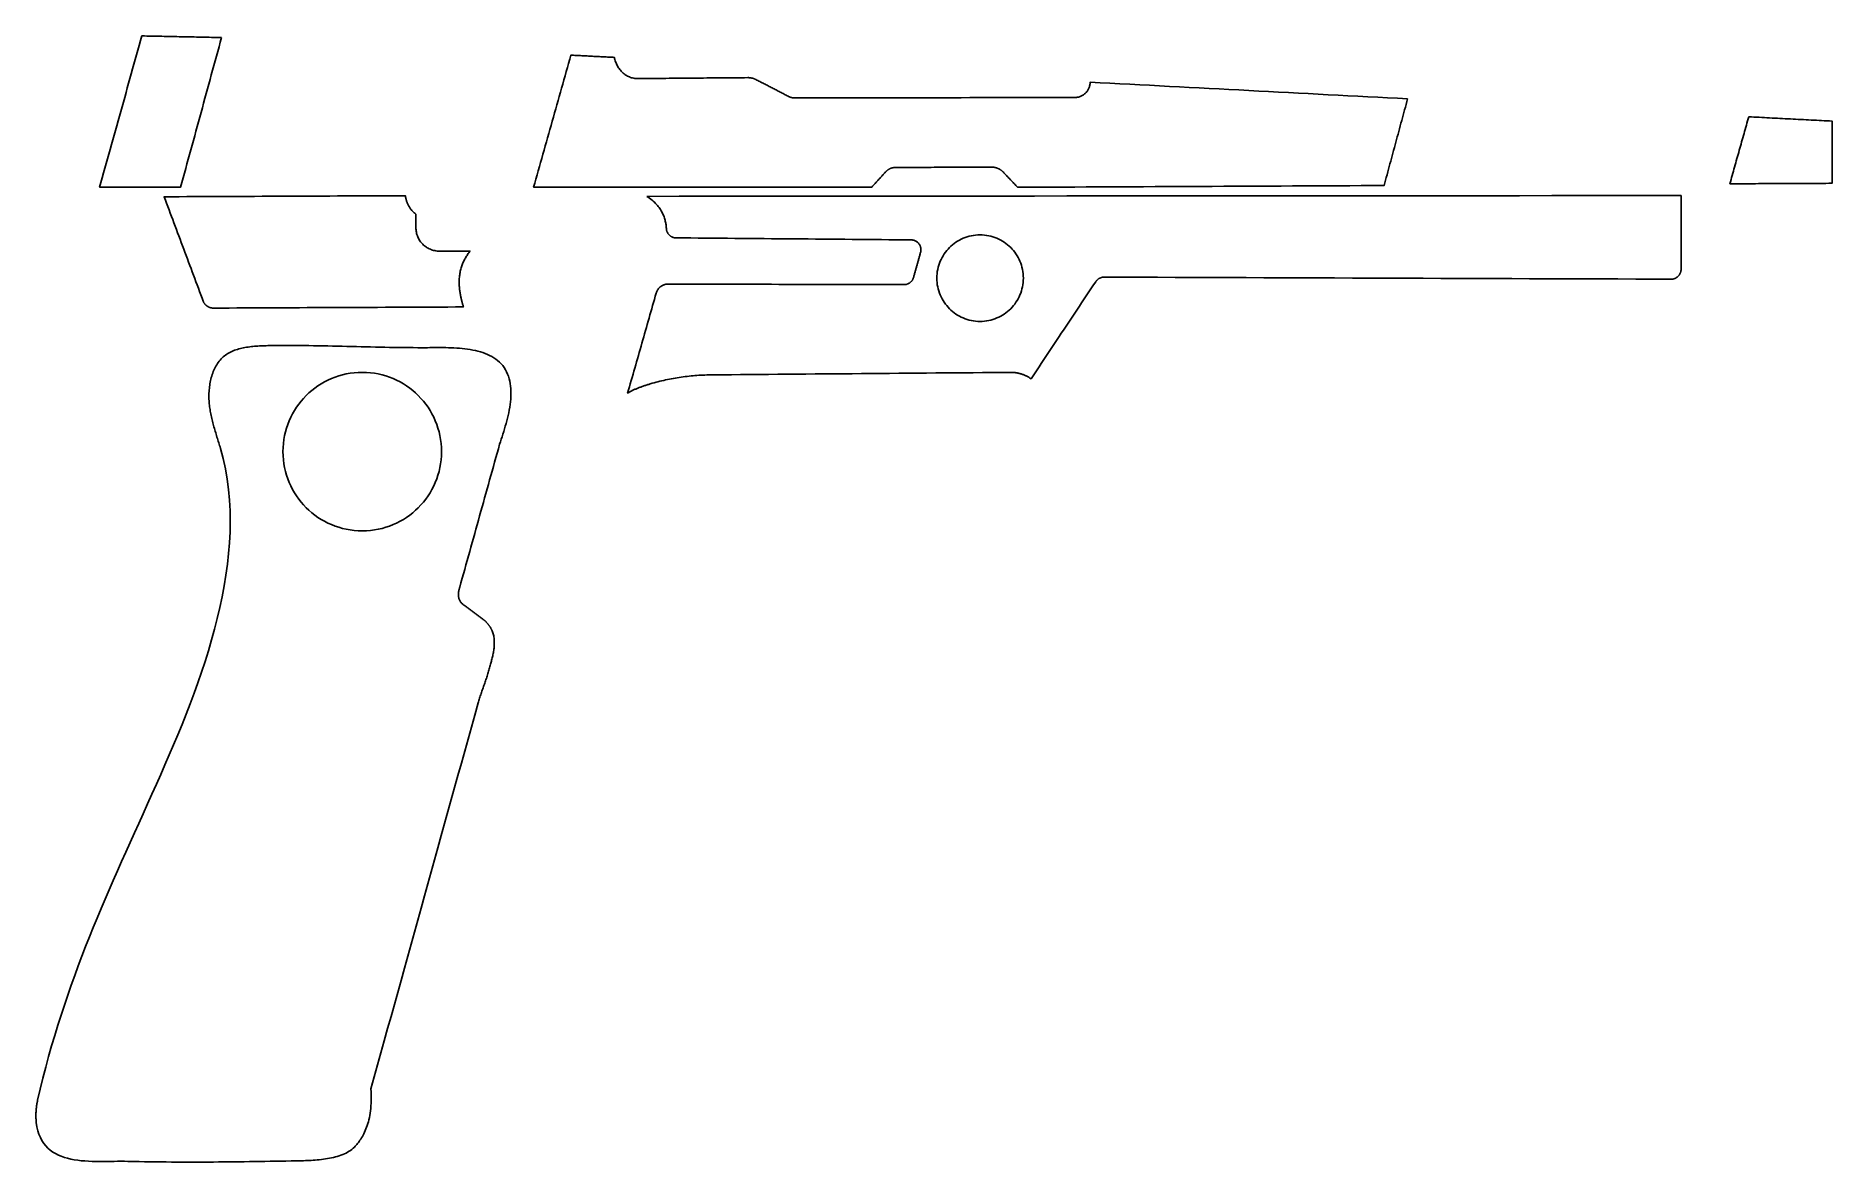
# Model space of a CAD drawing. Header units: millimetres. Extents: x 170 to 294, y -140 to -62.
import ezdxf

# ---------------------------------------------------------------- set-up
doc = ezdxf.new("R2010")
doc.units = ezdxf.units.MM

msp = doc.modelspace()

# ---------------------------------------------------------------- linework, layer by layer
for points in [[(182.904638, -61.627004), (182.732172, -61.623448), (182.559706, -61.619892), (182.38724, -61.616336), (182.214774, -61.61278), (182.042308, -61.609224), (181.869842, -61.605668), (181.697376, -61.602112), (181.52491, -61.598556), (181.352444, -61.595), (181.179978, -61.591444), (181.007512, -61.587888), (180.835046, -61.584332), (180.66258, -61.580776), (180.490114, -61.57722), (180.317648, -61.573664), (180.145182, -61.570108), (179.972716, -61.566552), (179.80025, -61.562996), (179.627784, -61.55944), (179.455318, -61.555884), (179.282852, -61.552328), (179.110386, -61.548772), (178.93792, -61.545216), (178.765454, -61.54166), (178.592988, -61.538104), (178.420522, -61.534548), (178.248056, -61.530992), (178.07559, -61.527436), (177.903124, -61.52388), (177.730658, -61.520324), (177.558192, -61.516768), (177.385726, -61.513212), (177.294286, -61.840618), (177.202846, -62.168024), (177.111406, -62.49543), (177.019966, -62.822836), (176.928526, -63.150242), (176.837086, -63.477648), (176.745646, -63.805054), (176.654206, -64.13246), (176.562766, -64.459866), (176.471326, -64.787272), (176.379886, -65.114678), (176.288446, -65.442084), (176.197006, -65.76949), (176.105566, -66.096896), (176.014126, -66.424302), (175.922686, -66.751708), (175.831246, -67.079114), (175.739806, -67.40652), (175.648366, -67.733926), (175.556926, -68.061332), (175.465486, -68.388738), (175.374046, -68.716144), (175.282606, -69.04355), (175.191166, -69.370956), (175.099726, -69.698362), (175.008286, -70.025768), (174.916846, -70.353174), (174.825406, -70.68058), (174.733966, -71.007986), (174.642526, -71.335392), (174.551086, -71.662798), (174.459646, -71.990204), (174.634906, -71.990204), (174.810166, -71.990204), (174.985426, -71.990204), (175.160686, -71.990204), (175.335946, -71.990204), (175.511206, -71.990204), (175.686466, -71.990204), (175.861726, -71.990204), (176.036986, -71.990204), (176.212246, -71.990204), (176.387506, -71.990204), (176.562766, -71.990204), (176.738026, -71.990204), (176.913286, -71.990204), (177.088546, -71.990204), (177.263806, -71.990204), (177.439066, -71.990204), (177.614326, -71.990204), (177.789586, -71.990204), (177.964846, -71.990204), (178.140106, -71.990204), (178.315366, -71.990204), (178.490626, -71.990204), (178.665886, -71.990204), (178.841146, -71.990204), (179.016406, -71.990204), (179.191666, -71.990204), (179.366926, -71.990204), (179.542186, -71.990204), (179.717446, -71.990204), (179.892706, -71.990204), (180.067966, -71.990204), (180.156612, -71.666354), (180.245258, -71.342504), (180.333904, -71.018654), (180.42255, -70.694804), (180.511196, -70.370954), (180.599842, -70.047104), (180.688488, -69.723254), (180.777134, -69.399404), (180.86578, -69.075554), (180.954426, -68.751704), (181.043072, -68.427854), (181.131718, -68.104004), (181.220364, -67.780154), (181.30901, -67.456304), (181.397656, -67.132454), (181.486302, -66.808604), (181.574948, -66.484754), (181.663594, -66.160904), (181.75224, -65.837054), (181.840886, -65.513204), (181.929532, -65.189354), (182.018178, -64.865504), (182.106824, -64.541654), (182.19547, -64.217804), (182.284116, -63.893954), (182.372762, -63.570104), (182.461408, -63.246254), (182.550054, -62.922404), (182.6387, -62.598554), (182.727346, -62.274704), (182.815992, -61.950854)], [(265.01979, -65.87236), (264.333228, -65.836292), (263.646666, -65.800224), (262.960104, -65.764156), (262.273288, -65.728088), (261.586726, -65.69202), (260.900164, -65.655952), (260.213602, -65.619884), (259.526786, -65.583816), (258.840224, -65.547748), (258.153408, -65.51168), (257.466846, -65.475612), (256.78003, -65.439544), (256.093468, -65.403476), (255.406906, -65.367408), (254.72009, -65.33134), (254.033528, -65.295272), (253.346712, -65.259204), (252.66015, -65.223136), (251.973588, -65.187068), (251.286772, -65.151), (250.60021, -65.114932), (249.913394, -65.078864), (249.226832, -65.042796), (248.540016, -65.006728), (247.853454, -64.97066), (247.166892, -64.934592), (246.480076, -64.898524), (245.793514, -64.862456), (245.106698, -64.826388), (244.420136, -64.79032), (243.733574, -64.754252), (243.046758, -64.718184), (243.045488, -64.772794), (243.041424, -64.826642), (243.03482, -64.879728), (243.025422, -64.931798), (243.013484, -64.983106), (242.99926, -65.033398), (242.982496, -65.082674), (242.963446, -65.13068), (242.94211, -65.17767), (242.918742, -65.22339), (242.893342, -65.26784), (242.865656, -65.310766), (242.836192, -65.352422), (242.804696, -65.392554), (242.771422, -65.430908), (242.73637, -65.467738), (242.69954, -65.50279), (242.661186, -65.536064), (242.621054, -65.56756), (242.579398, -65.597024), (242.536472, -65.62471), (242.492022, -65.65011), (242.446302, -65.673478), (242.399312, -65.694814), (242.351306, -65.713864), (242.30203, -65.730628), (242.251738, -65.744852), (242.20043, -65.75679), (242.14836, -65.766188), (242.095274, -65.773046), (242.041426, -65.77711), (241.986816, -65.77838), (241.381534, -65.779396), (240.776252, -65.780412), (240.17097, -65.781428), (239.565688, -65.782444), (238.960406, -65.78346), (238.355124, -65.784476), (237.749842, -65.785492), (237.14456, -65.786508), (236.539278, -65.787524), (235.933996, -65.78854), (235.328714, -65.789556), (234.723432, -65.790572), (234.11815, -65.791588), (233.512868, -65.792604), (232.907586, -65.79362), (232.302304, -65.794636), (231.697022, -65.795652), (231.09174, -65.796668), (230.486458, -65.797684), (229.881176, -65.7987), (229.275894, -65.799716), (228.670612, -65.800732), (228.06533, -65.801748), (227.460048, -65.802764), (226.854766, -65.80378), (226.249484, -65.804796), (225.644202, -65.805812), (225.03892, -65.806828), (224.433638, -65.807844), (223.828356, -65.80886), (223.223074, -65.809876), (222.617792, -65.810892), (222.60179, -65.810892), (222.585788, -65.810638), (222.569786, -65.81013), (222.553784, -65.809368), (222.538036, -65.808352), (222.522288, -65.807082), (222.50654, -65.805558), (222.490792, -65.80378), (222.475044, -65.801748), (222.459296, -65.799462), (222.443548, -65.796922), (222.428054, -65.794128), (222.41256, -65.79108), (222.397066, -65.787778), (222.381572, -65.784476), (222.366078, -65.78092), (222.350838, -65.77711), (222.335598, -65.773046), (222.320358, -65.768728), (222.305118, -65.764156), (222.290132, -65.75933), (222.275146, -65.75425), (222.26016, -65.748916), (222.245174, -65.743328), (222.230442, -65.73774), (222.21571, -65.731898), (222.200978, -65.725802), (222.1865, -65.719452), (222.172022, -65.712848), (222.157544, -65.70599), (222.14332, -65.698878), (222.129096, -65.691512), (222.059754, -65.655444), (221.990412, -65.619376), (221.92107, -65.583308), (221.851728, -65.54724), (221.782386, -65.511172), (221.713044, -65.475104), (221.643702, -65.439036), (221.57436, -65.402968), (221.505018, -65.3669), (221.435676, -65.330832), (221.366334, -65.294764), (221.296992, -65.258696), (221.22765, -65.222628), (221.158308, -65.18656), (221.088966, -65.150492), (221.019624, -65.114424), (220.950282, -65.078356), (220.88094, -65.042288), (220.811598, -65.00622), (220.742256, -64.970152), (220.672914, -64.934084), (220.603572, -64.898016), (220.53423, -64.861948), (220.464888, -64.82588), (220.395546, -64.789812), (220.326204, -64.753744), (220.256862, -64.717676), (220.18752, -64.681608), (220.118178, -64.64554), (220.048836, -64.609472), (219.979494, -64.573404), (219.910152, -64.537336), (219.893896, -64.528954), (219.87764, -64.52108), (219.86113, -64.513206), (219.84462, -64.50584), (219.82811, -64.498728), (219.811346, -64.49187), (219.794582, -64.485266), (219.777818, -64.478916), (219.7608, -64.47282), (219.743782, -64.466978), (219.72651, -64.46139), (219.709238, -64.456056), (219.691966, -64.450976), (219.674694, -64.44615), (219.657168, -64.441578), (219.639642, -64.43726), (219.622116, -64.433196), (219.60459, -64.429386), (219.58681, -64.42583), (219.56903, -64.422528), (219.55125, -64.41948), (219.53347, -64.416686), (219.51569, -64.414146), (219.497656, -64.41186), (219.479622, -64.409828), (219.461588, -64.40805), (219.443554, -64.40678), (219.42552, -64.405764), (219.407486, -64.405002), (219.389452, -64.404494), (219.371418, -64.40424), (219.353384, -64.40424), (219.116148, -64.406272), (218.878912, -64.408304), (218.641676, -64.410336), (218.40444, -64.412368), (218.167204, -64.4144), (217.929968, -64.416432), (217.692732, -64.418464), (217.455496, -64.420496), (217.21826, -64.422528), (216.981024, -64.42456), (216.743788, -64.426592), (216.506552, -64.428624), (216.269316, -64.430656), (216.03208, -64.432688), (215.794844, -64.43472), (215.557608, -64.436752), (215.320372, -64.438784), (215.083136, -64.440816), (214.8459, -64.442848), (214.608664, -64.44488), (214.371428, -64.446912), (214.134192, -64.448944), (213.896956, -64.450976), (213.65972, -64.453008), (213.422484, -64.45504), (213.185248, -64.457072), (212.948012, -64.459104), (212.710776, -64.461136), (212.47354, -64.463168), (212.236304, -64.4652), (211.999068, -64.467232), (211.761832, -64.469264), (211.679028, -64.467486), (211.598002, -64.462152), (211.518754, -64.453262), (211.441538, -64.440816), (211.3661, -64.425068), (211.292694, -64.406018), (211.221066, -64.383666), (211.15147, -64.358266), (211.083906, -64.329818), (211.018374, -64.298322), (210.95462, -64.263778), (210.892898, -64.22644), (210.833208, -64.186308), (210.77555, -64.143636), (210.719924, -64.09817), (210.66633, -64.050164), (210.615022, -63.999872), (210.565746, -63.94704), (210.518502, -63.891922), (210.473544, -63.834518), (210.430618, -63.775082), (210.389978, -63.713614), (210.35137, -63.650114), (210.315048, -63.584582), (210.280758, -63.517272), (210.248754, -63.448184), (210.219036, -63.377318), (210.191604, -63.304928), (210.166458, -63.231014), (210.143598, -63.155576), (210.123024, -63.078614), (210.104736, -63.000382), (210.010502, -62.995556), (209.916268, -62.99073), (209.822034, -62.985904), (209.7278, -62.981078), (209.633566, -62.976252), (209.539332, -62.971426), (209.445098, -62.9666), (209.350864, -62.961774), (209.25663, -62.956948), (209.162396, -62.952122), (209.068162, -62.947296), (208.973928, -62.94247), (208.879694, -62.937644), (208.78546, -62.932818), (208.691226, -62.927992), (208.596992, -62.923166), (208.502758, -62.91834), (208.408524, -62.913514), (208.31429, -62.908688), (208.220056, -62.903862), (208.125822, -62.899036), (208.031588, -62.89421), (207.937354, -62.889384), (207.84312, -62.884558), (207.748886, -62.879732), (207.654652, -62.874906), (207.560418, -62.87008), (207.466184, -62.865254), (207.37195, -62.860428), (207.277716, -62.855602), (207.183482, -62.850776), (207.089248, -62.84595), (207.00873, -63.131954), (206.928212, -63.417958), (206.847694, -63.703962), (206.767176, -63.989966), (206.686658, -64.27597), (206.60614, -64.561974), (206.525622, -64.847978), (206.445104, -65.133982), (206.364586, -65.419986), (206.284068, -65.70599), (206.20355, -65.991994), (206.123032, -66.277998), (206.042514, -66.564002), (205.961996, -66.850006), (205.881478, -67.13601), (205.80096, -67.422014), (205.720442, -67.708018), (205.639924, -67.994022), (205.559406, -68.280026), (205.478888, -68.56603), (205.39837, -68.852034), (205.317852, -69.138038), (205.237334, -69.424042), (205.156816, -69.710046), (205.076298, -69.99605), (204.99578, -70.282054), (204.915262, -70.568058), (204.834744, -70.854062), (204.754226, -71.140066), (204.673708, -71.42607), (204.59319, -71.712074), (204.512672, -71.998078), (205.243938, -71.998078), (205.975204, -71.998078), (206.70647, -71.998078), (207.437736, -71.998078), (208.169002, -71.998078), (208.900268, -71.998078), (209.631534, -71.998078), (210.3628, -71.998078), (211.094066, -71.998078), (211.825332, -71.998078), (212.556598, -71.998078), (213.287864, -71.998078), (214.01913, -71.998078), (214.750396, -71.998078), (215.481662, -71.998078), (216.212928, -71.998078), (216.944194, -71.998078), (217.67546, -71.998078), (218.406726, -71.998078), (219.137992, -71.998078), (219.869258, -71.998078), (220.600524, -71.998078), (221.33179, -71.998078), (222.063056, -71.998078), (222.794322, -71.998078), (223.525588, -71.998078), (224.256854, -71.998078), (224.98812, -71.998078), (225.719386, -71.998078), (226.450652, -71.998078), (227.181918, -71.998078), (227.913184, -71.998078), (227.944172, -71.964296), (227.97516, -71.930514), (228.006148, -71.896732), (228.037136, -71.86295), (228.068124, -71.829168), (228.099112, -71.795386), (228.1301, -71.761604), (228.161088, -71.727822), (228.192076, -71.69404), (228.223064, -71.660258), (228.254052, -71.626476), (228.28504, -71.592694), (228.316028, -71.558912), (228.347016, -71.52513), (228.378004, -71.491348), (228.408992, -71.457566), (228.43998, -71.423784), (228.470968, -71.390002), (228.501956, -71.35622), (228.532944, -71.322438), (228.563932, -71.288656), (228.59492, -71.254874), (228.625908, -71.221092), (228.656896, -71.18731), (228.687884, -71.153528), (228.718872, -71.119746), (228.74986, -71.085964), (228.780848, -71.052182), (228.811836, -71.0184), (228.842824, -70.984618), (228.873812, -70.950836), (228.9048, -70.917054), (228.920294, -70.900544), (228.936042, -70.884542), (228.952298, -70.869048), (228.968808, -70.853808), (228.985826, -70.839076), (229.003098, -70.824852), (229.020624, -70.811136), (229.038404, -70.797928), (229.056692, -70.784974), (229.075234, -70.772528), (229.09403, -70.76059), (229.11308, -70.74916), (229.132384, -70.738238), (229.151942, -70.727824), (229.171754, -70.717918), (229.19182, -70.70852), (229.21214, -70.69963), (229.232714, -70.691248), (229.253542, -70.683374), (229.27437, -70.676008), (229.295452, -70.66915), (229.316788, -70.6628), (229.338378, -70.656958), (229.359968, -70.651624), (229.381812, -70.646798), (229.403656, -70.642734), (229.425754, -70.639178), (229.447852, -70.63613), (229.470204, -70.63359), (229.492556, -70.631558), (229.515162, -70.630288), (229.537768, -70.629526), (229.745794, -70.62851), (229.95382, -70.627494), (230.161846, -70.626478), (230.369872, -70.625462), (230.577898, -70.624446), (230.785924, -70.62343), (230.99395, -70.622414), (231.201976, -70.621398), (231.410002, -70.620382), (231.618028, -70.619366), (231.826054, -70.61835), (232.03408, -70.617334), (232.242106, -70.616318), (232.450132, -70.615302), (232.658158, -70.614286), (232.866184, -70.61327), (233.07421, -70.612254), (233.282236, -70.611238), (233.490262, -70.610222), (233.698288, -70.609206), (233.906314, -70.60819), (234.11434, -70.607174), (234.322366, -70.606158), (234.530392, -70.605142), (234.738418, -70.604126), (234.946444, -70.60311), (235.15447, -70.602094), (235.362496, -70.601078), (235.570522, -70.600062), (235.778548, -70.599046), (235.986574, -70.59803), (236.1946, -70.597014), (236.224572, -70.597268), (236.254544, -70.598284), (236.284262, -70.600062), (236.31398, -70.602602), (236.343444, -70.605904), (236.372908, -70.609968), (236.402118, -70.614794), (236.431074, -70.620382), (236.46003, -70.626732), (236.488732, -70.63359), (236.51718, -70.64121), (236.545374, -70.649592), (236.573314, -70.658736), (236.601, -70.668642), (236.628432, -70.679056), (236.65561, -70.690232), (236.682534, -70.70217), (236.709204, -70.714616), (236.735366, -70.727824), (236.761274, -70.741794), (236.786928, -70.756272), (236.812074, -70.771512), (236.836966, -70.78726), (236.86135, -70.80377), (236.88548, -70.820788), (236.909102, -70.838568), (236.932216, -70.856856), (236.955076, -70.875906), (236.977428, -70.895464), (236.999272, -70.915784), (237.020608, -70.936612), (237.041436, -70.957948), (237.07217, -70.99046), (237.102904, -71.022972), (237.133638, -71.055484), (237.164372, -71.087996), (237.195106, -71.120508), (237.22584, -71.15302), (237.256574, -71.185532), (237.287308, -71.218044), (237.318042, -71.250556), (237.348776, -71.283068), (237.37951, -71.31558), (237.410244, -71.348092), (237.440978, -71.380604), (237.471712, -71.413116), (237.502446, -71.445628), (237.53318, -71.47814), (237.563914, -71.510652), (237.594648, -71.543164), (237.625382, -71.575676), (237.656116, -71.608188), (237.68685, -71.6407), (237.717584, -71.673212), (237.748318, -71.705724), (237.779052, -71.738236), (237.809786, -71.770748), (237.84052, -71.80326), (237.871254, -71.835772), (237.901988, -71.868284), (237.932722, -71.900796), (237.963456, -71.933308), (237.99419, -71.96582), (238.024924, -71.998332), (238.817912, -71.994522), (239.6109, -71.990712), (240.403888, -71.986902), (241.196876, -71.983092), (241.989864, -71.979282), (242.782852, -71.975472), (243.57584, -71.971662), (244.368828, -71.967852), (245.161816, -71.964042), (245.954804, -71.960232), (246.747792, -71.956422), (247.54078, -71.952612), (248.333768, -71.948802), (249.126756, -71.944992), (249.919744, -71.941182), (250.712732, -71.937372), (251.50572, -71.933562), (252.298708, -71.929752), (253.091696, -71.925942), (253.884684, -71.922132), (254.677672, -71.918322), (255.47066, -71.914512), (256.263648, -71.910702), (257.056636, -71.906892), (257.849624, -71.903082), (258.642612, -71.899272), (259.4356, -71.895462), (260.228588, -71.891652), (261.021576, -71.887842), (261.814564, -71.884032), (262.607552, -71.880222), (263.40054, -71.876412), (263.45134, -71.68896), (263.50214, -71.501508), (263.55294, -71.314056), (263.60374, -71.126604), (263.65454, -70.939152), (263.70534, -70.7517), (263.75614, -70.564248), (263.80694, -70.376796), (263.85774, -70.189344), (263.90854, -70.001892), (263.95934, -69.81444), (264.01014, -69.626988), (264.06094, -69.439536), (264.11174, -69.252084), (264.16254, -69.064632), (264.21334, -68.87718), (264.26414, -68.689728), (264.31494, -68.502276), (264.36574, -68.314824), (264.41654, -68.127372), (264.46734, -67.93992), (264.51814, -67.752468), (264.56894, -67.565016), (264.61974, -67.377564), (264.67054, -67.190112), (264.72134, -67.00266), (264.77214, -66.815208), (264.82294, -66.627756), (264.87374, -66.440304), (264.92454, -66.252852), (264.97534, -66.0654)], [(288.650426, -67.115182), (288.609532, -67.260216), (288.568638, -67.40525), (288.527744, -67.550284), (288.48685, -67.695318), (288.445956, -67.840352), (288.405062, -67.985386), (288.364168, -68.13042), (288.323274, -68.275454), (288.28238, -68.420488), (288.241486, -68.565522), (288.200592, -68.710556), (288.159698, -68.85559), (288.118804, -69.000624), (288.07791, -69.145658), (288.037016, -69.290692), (287.996122, -69.435726), (287.955228, -69.58076), (287.914334, -69.725794), (287.87344, -69.870828), (287.832546, -70.015862), (287.791652, -70.160896), (287.750758, -70.30593), (287.709864, -70.450964), (287.66897, -70.595998), (287.628076, -70.741032), (287.587182, -70.886066), (287.546288, -71.0311), (287.505394, -71.176134), (287.4645, -71.321168), (287.423606, -71.466202), (287.382712, -71.611236), (287.341818, -71.75627), (287.563052, -71.755254), (287.784286, -71.754238), (288.00552, -71.753222), (288.226754, -71.752206), (288.447988, -71.75119), (288.669222, -71.750174), (288.890456, -71.749158), (289.11169, -71.748142), (289.332924, -71.747126), (289.554158, -71.74611), (289.775392, -71.745094), (289.996626, -71.744078), (290.21786, -71.743062), (290.439094, -71.742046), (290.660328, -71.74103), (290.881562, -71.740014), (291.102796, -71.738998), (291.32403, -71.737982), (291.545264, -71.736966), (291.766498, -71.73595), (291.987732, -71.734934), (292.208966, -71.733918), (292.4302, -71.732902), (292.651434, -71.731886), (292.872668, -71.73087), (293.093902, -71.729854), (293.315136, -71.728838), (293.53637, -71.727822), (293.757604, -71.726806), (293.978838, -71.72579), (294.200072, -71.724774), (294.421306, -71.723758), (294.421306, -71.589138), (294.421306, -71.454518), (294.421306, -71.319898), (294.421306, -71.185278), (294.421306, -71.050658), (294.421306, -70.916038), (294.421306, -70.781418), (294.421306, -70.646798), (294.421306, -70.512178), (294.421306, -70.377558), (294.421306, -70.242938), (294.421306, -70.108318), (294.421306, -69.973698), (294.421306, -69.839078), (294.421306, -69.704458), (294.421306, -69.569838), (294.421306, -69.435218), (294.421306, -69.300598), (294.421306, -69.165978), (294.421306, -69.031358), (294.421306, -68.896738), (294.421306, -68.762118), (294.421306, -68.627498), (294.421306, -68.492878), (294.421306, -68.358258), (294.421306, -68.223638), (294.421306, -68.089018), (294.421306, -67.954398), (294.421306, -67.819778), (294.421306, -67.685158), (294.421306, -67.550538), (294.421306, -67.415918), (294.240966, -67.40652), (294.060626, -67.397122), (293.880286, -67.387724), (293.699946, -67.378326), (293.519606, -67.368928), (293.339266, -67.35953), (293.158926, -67.350132), (292.978586, -67.340734), (292.798246, -67.331336), (292.617906, -67.321938), (292.437566, -67.31254), (292.257226, -67.303142), (292.076886, -67.293744), (291.896546, -67.284346), (291.716206, -67.274948), (291.535866, -67.26555), (291.355526, -67.256152), (291.175186, -67.246754), (290.994846, -67.237356), (290.814506, -67.227958), (290.634166, -67.21856), (290.453826, -67.209162), (290.273486, -67.199764), (290.093146, -67.190366), (289.912806, -67.180968), (289.732466, -67.17157), (289.552126, -67.162172), (289.371786, -67.152774), (289.191446, -67.143376), (289.011106, -67.133978), (288.830766, -67.12458)], [(199.367648, -78.763114), (199.363584, -78.668626), (199.361552, -78.575916), (199.361806, -78.484984), (199.364092, -78.395576), (199.36841, -78.307946), (199.37476, -78.22184), (199.383142, -78.137512), (199.393302, -78.054708), (199.405494, -77.973428), (199.419464, -77.893418), (199.435212, -77.814932), (199.452738, -77.737716), (199.472042, -77.66177), (199.493124, -77.587094), (199.51573, -77.513688), (199.53986, -77.441552), (199.565768, -77.370432), (199.5932, -77.300582), (199.621902, -77.231748), (199.652128, -77.16393), (199.683878, -77.097128), (199.716898, -77.031088), (199.751188, -76.966064), (199.786748, -76.901802), (199.823578, -76.838302), (199.861678, -76.775564), (199.901048, -76.713588), (199.941434, -76.652374), (199.982836, -76.591668), (200.025254, -76.53147), (200.068688, -76.47178), (200.113138, -76.412598), (200.047098, -76.412852), (199.981058, -76.413106), (199.915018, -76.41336), (199.848978, -76.413614), (199.782938, -76.413868), (199.716898, -76.414122), (199.650858, -76.414376), (199.584818, -76.41463), (199.518778, -76.414884), (199.452738, -76.415138), (199.386698, -76.415392), (199.320658, -76.415646), (199.254618, -76.4159), (199.188578, -76.416154), (199.122538, -76.416408), (199.056498, -76.416662), (198.990458, -76.416916), (198.924418, -76.41717), (198.858378, -76.417424), (198.792338, -76.417678), (198.726298, -76.417932), (198.660258, -76.418186), (198.594218, -76.41844), (198.528178, -76.418694), (198.462138, -76.418948), (198.396098, -76.419202), (198.330058, -76.419456), (198.264018, -76.41971), (198.197978, -76.419964), (198.131938, -76.420218), (198.065898, -76.420472), (197.999858, -76.420726), (197.915784, -76.418948), (197.832726, -76.412852), (197.750938, -76.402692), (197.67042, -76.388468), (197.591172, -76.370434), (197.513448, -76.34859), (197.437248, -76.322936), (197.362826, -76.293726), (197.290182, -76.261214), (197.21957, -76.225146), (197.15099, -76.185776), (197.084442, -76.143358), (197.02018, -76.097892), (196.958204, -76.049378), (196.898768, -75.99807), (196.841872, -75.943968), (196.787516, -75.887326), (196.735954, -75.828144), (196.687186, -75.766422), (196.641466, -75.702414), (196.598794, -75.63612), (196.559424, -75.56754), (196.523102, -75.496928), (196.490336, -75.424538), (196.460872, -75.35037), (196.435218, -75.274424), (196.41312, -75.1967), (196.394832, -75.117452), (196.380354, -75.036934), (196.36994, -74.955146), (196.36359, -74.872088), (196.361558, -74.78776), (196.361558, -74.758804), (196.361558, -74.729848), (196.361558, -74.700892), (196.361558, -74.671936), (196.361558, -74.64298), (196.361558, -74.614024), (196.361558, -74.585068), (196.361558, -74.556112), (196.361558, -74.527156), (196.361558, -74.4982), (196.361558, -74.469244), (196.361558, -74.440288), (196.361558, -74.411332), (196.361558, -74.382376), (196.361558, -74.35342), (196.361558, -74.324464), (196.361558, -74.295508), (196.361558, -74.266552), (196.361558, -74.237596), (196.361558, -74.20864), (196.361558, -74.179684), (196.361558, -74.150728), (196.361558, -74.121772), (196.361558, -74.092816), (196.361558, -74.06386), (196.361558, -74.034904), (196.361558, -74.005948), (196.361558, -73.976992), (196.361558, -73.948036), (196.361558, -73.91908), (196.361558, -73.890124), (196.361558, -73.861168), (196.322696, -73.832212), (196.285104, -73.80224), (196.248528, -73.771506), (196.212968, -73.739756), (196.178424, -73.707244), (196.144896, -73.673716), (196.112384, -73.639426), (196.080888, -73.604374), (196.050408, -73.568306), (196.020944, -73.531476), (195.992496, -73.493884), (195.965064, -73.455784), (195.938648, -73.416922), (195.913248, -73.377298), (195.888864, -73.337166), (195.865496, -73.296272), (195.843144, -73.25487), (195.821808, -73.21296), (195.801488, -73.170542), (195.782184, -73.127616), (195.763896, -73.084182), (195.746624, -73.04024), (195.730622, -72.99579), (195.715636, -72.951086), (195.701666, -72.905874), (195.688712, -72.860408), (195.676774, -72.814434), (195.665852, -72.768206), (195.655946, -72.721724), (195.647056, -72.674988), (195.639182, -72.627998), (195.632324, -72.580754), (195.110354, -72.58304), (194.588384, -72.585326), (194.066414, -72.587612), (193.544444, -72.589898), (193.022474, -72.592184), (192.500504, -72.59447), (191.978534, -72.596756), (191.456564, -72.599042), (190.934594, -72.601328), (190.412624, -72.603614), (189.890654, -72.6059), (189.368684, -72.608186), (188.846714, -72.610472), (188.324744, -72.612758), (187.802774, -72.615044), (187.280804, -72.61733), (186.758834, -72.619616), (186.236864, -72.621902), (185.714894, -72.624188), (185.192924, -72.626474), (184.670954, -72.62876), (184.148984, -72.631046), (183.627014, -72.633332), (183.105044, -72.635618), (182.583074, -72.637904), (182.061104, -72.64019), (181.539134, -72.642476), (181.017164, -72.644762), (180.495194, -72.647048), (179.973224, -72.649334), (179.451254, -72.65162), (178.929284, -72.653906), (179.013866, -72.88022), (179.098448, -73.106534), (179.18303, -73.332848), (179.267612, -73.559162), (179.352194, -73.785476), (179.436776, -74.01179), (179.521358, -74.238104), (179.60594, -74.464418), (179.690522, -74.690732), (179.775104, -74.917046), (179.859686, -75.14336), (179.944268, -75.369674), (180.02885, -75.595988), (180.113432, -75.822302), (180.198014, -76.048616), (180.282596, -76.27493), (180.367178, -76.501244), (180.45176, -76.727558), (180.536342, -76.953872), (180.620924, -77.180186), (180.705506, -77.4065), (180.790088, -77.632814), (180.87467, -77.859128), (180.959252, -78.085442), (181.043834, -78.311756), (181.128416, -78.53807), (181.212998, -78.764384), (181.29758, -78.990698), (181.382162, -79.217012), (181.466744, -79.443326), (181.551326, -79.66964), (181.635908, -79.895954), (181.647592, -79.922624), (181.660038, -79.948786), (181.6735, -79.974186), (181.687724, -79.999078), (181.702964, -80.023208), (181.718966, -80.046576), (181.73573, -80.069436), (181.753256, -80.091534), (181.771544, -80.11287), (181.790594, -80.133444), (181.810406, -80.153256), (181.83098, -80.172306), (181.852062, -80.190594), (181.873906, -80.20812), (181.896258, -80.224884), (181.919372, -80.240632), (181.942994, -80.255618), (181.967124, -80.269842), (181.991762, -80.28305), (182.016908, -80.295496), (182.042562, -80.306926), (182.06847, -80.31734), (182.094886, -80.326992), (182.12181, -80.335628), (182.148988, -80.343248), (182.176674, -80.349852), (182.204614, -80.35544), (182.232808, -80.360012), (182.261256, -80.363568), (182.289958, -80.366108), (182.318914, -80.367378), (182.348124, -80.367632), (182.88889, -80.365092), (183.429656, -80.362552), (183.970422, -80.360012), (184.511188, -80.357472), (185.051954, -80.354932), (185.59272, -80.352392), (186.133486, -80.349852), (186.674252, -80.347312), (187.215018, -80.344772), (187.755784, -80.342232), (188.29655, -80.339692), (188.837316, -80.337152), (189.378082, -80.334612), (189.918848, -80.332072), (190.459614, -80.329532), (191.00038, -80.326992), (191.541146, -80.324452), (192.081912, -80.321912), (192.622678, -80.319372), (193.163444, -80.316832), (193.70421, -80.314292), (194.244976, -80.311752), (194.785742, -80.309212), (195.326508, -80.306672), (195.867274, -80.304132), (196.40804, -80.301592), (196.948806, -80.299052), (197.489572, -80.296512), (198.030338, -80.293972), (198.571104, -80.291432), (199.11187, -80.288892), (199.652636, -80.286352), (199.637904, -80.239108), (199.623426, -80.191864), (199.609456, -80.14462), (199.59574, -80.097376), (199.582278, -80.049878), (199.569324, -80.00238), (199.556624, -79.954882), (199.544178, -79.907384), (199.53224, -79.859886), (199.520556, -79.812134), (199.509126, -79.764382), (199.498204, -79.71663), (199.487536, -79.668878), (199.477376, -79.621126), (199.46747, -79.573374), (199.458072, -79.525622), (199.448928, -79.47787), (199.440292, -79.430118), (199.43191, -79.382112), (199.424036, -79.334106), (199.416416, -79.2861), (199.409304, -79.238094), (199.4027, -79.190088), (199.39635, -79.142082), (199.390508, -79.094076), (199.385174, -79.04607), (199.380094, -78.998064), (199.375522, -78.950058), (199.371458, -78.902306), (199.367648, -78.854554), (199.364346, -78.806802)], [(212.346794, -72.626474), (212.447124, -72.693022), (212.542374, -72.760586), (212.632798, -72.829166), (212.718396, -72.898508), (212.799422, -72.968612), (212.87613, -73.039478), (212.948266, -73.110852), (213.016338, -73.182734), (213.080092, -73.255124), (213.140036, -73.327768), (213.19617, -73.400666), (213.248494, -73.473818), (213.297262, -73.547224), (213.342474, -73.62063), (213.384384, -73.693782), (213.422992, -73.766934), (213.458552, -73.839832), (213.491064, -73.912476), (213.520782, -73.984866), (213.547706, -74.056748), (213.57209, -74.128122), (213.593934, -74.198734), (213.613492, -74.268838), (213.630764, -74.33818), (213.646004, -74.406506), (213.659212, -74.47407), (213.670642, -74.540618), (213.680294, -74.60615), (213.688422, -74.670412), (213.695026, -74.733404), (213.70036, -74.795126), (213.704424, -74.855324), (213.707218, -74.889106), (213.711536, -74.92238), (213.717378, -74.955146), (213.724744, -74.987404), (213.73338, -75.019154), (213.74354, -75.050142), (213.75497, -75.080368), (213.76767, -75.110086), (213.78164, -75.139042), (213.79688, -75.166982), (213.81339, -75.19416), (213.83117, -75.220576), (213.849966, -75.245976), (213.870032, -75.27036), (213.891114, -75.293728), (213.913212, -75.31608), (213.936326, -75.337416), (213.960456, -75.357736), (213.985348, -75.376786), (214.011256, -75.39482), (214.037926, -75.411584), (214.065612, -75.427078), (214.09406, -75.441302), (214.12327, -75.454002), (214.152988, -75.465432), (214.183468, -75.475338), (214.21471, -75.48372), (214.24646, -75.490578), (214.278718, -75.495912), (214.311484, -75.499722), (214.344758, -75.502008), (214.37854, -75.502516), (214.886794, -75.506834), (215.395048, -75.511152), (215.903302, -75.51547), (216.411556, -75.519788), (216.91981, -75.524106), (217.428064, -75.528424), (217.936318, -75.532742), (218.444572, -75.53706), (218.952826, -75.541378), (219.46108, -75.545696), (219.969334, -75.550014), (220.477588, -75.554332), (220.985842, -75.55865), (221.494096, -75.562968), (222.00235, -75.567286), (222.510604, -75.571604), (223.018858, -75.575922), (223.527112, -75.58024), (224.035366, -75.584558), (224.54362, -75.588876), (225.051874, -75.593194), (225.560128, -75.597512), (226.068382, -75.60183), (226.576636, -75.606148), (227.08489, -75.610466), (227.593144, -75.614784), (228.101398, -75.619102), (228.609652, -75.62342), (229.117906, -75.627738), (229.62616, -75.632056), (230.134414, -75.636374), (230.642668, -75.640692), (230.684832, -75.641708), (230.726234, -75.64501), (230.766874, -75.650852), (230.806498, -75.65898), (230.84536, -75.669394), (230.882952, -75.68184), (230.919528, -75.696572), (230.955088, -75.713082), (230.989378, -75.731624), (231.022398, -75.751944), (231.054148, -75.774042), (231.084374, -75.797918), (231.11333, -75.823318), (231.140762, -75.850242), (231.166416, -75.87869), (231.190546, -75.908408), (231.212898, -75.939396), (231.233472, -75.971654), (231.252268, -76.005182), (231.269286, -76.039726), (231.284272, -76.075286), (231.297226, -76.111608), (231.308148, -76.148692), (231.317038, -76.186538), (231.323642, -76.225146), (231.328214, -76.264262), (231.330246, -76.303886), (231.329992, -76.344018), (231.327452, -76.384404), (231.322372, -76.425044), (231.314752, -76.465938), (231.304592, -76.506832), (231.289352, -76.561188), (231.274112, -76.615544), (231.258872, -76.6699), (231.243632, -76.724256), (231.228392, -76.778612), (231.213152, -76.832968), (231.197912, -76.887324), (231.182672, -76.94168), (231.167432, -76.996036), (231.152192, -77.050392), (231.136952, -77.104748), (231.121712, -77.159104), (231.106472, -77.21346), (231.091232, -77.267816), (231.075992, -77.322172), (231.060752, -77.376528), (231.045512, -77.430884), (231.030272, -77.48524), (231.015032, -77.539596), (230.999792, -77.593952), (230.984552, -77.648308), (230.969312, -77.702664), (230.954072, -77.75702), (230.938832, -77.811376), (230.923592, -77.865732), (230.908352, -77.920088), (230.893112, -77.974444), (230.877872, -78.0288), (230.862632, -78.083156), (230.847392, -78.137512), (230.832152, -78.191868), (230.816912, -78.246224), (230.80853, -78.273402), (230.799132, -78.300072), (230.788718, -78.326234), (230.777288, -78.351634), (230.764842, -78.376526), (230.751634, -78.40091), (230.73741, -78.424532), (230.722424, -78.447392), (230.706422, -78.469744), (230.689658, -78.491334), (230.672132, -78.512162), (230.65359, -78.532228), (230.63454, -78.551532), (230.614728, -78.570074), (230.594154, -78.587854), (230.572818, -78.604618), (230.550974, -78.62062), (230.528368, -78.635606), (230.505254, -78.64983), (230.481632, -78.663038), (230.457248, -78.675484), (230.432356, -78.686914), (230.40721, -78.697328), (230.381556, -78.706726), (230.355394, -78.715108), (230.328724, -78.722474), (230.3018, -78.728824), (230.274368, -78.733904), (230.246682, -78.737968), (230.218742, -78.741016), (230.190548, -78.742794), (230.1621, -78.743556), (229.651814, -78.742286), (229.141528, -78.741016), (228.631242, -78.739746), (228.120702, -78.738476), (227.610416, -78.737206), (227.10013, -78.735936), (226.589844, -78.734666), (226.079558, -78.733396), (225.569272, -78.732126), (225.058986, -78.730856), (224.5487, -78.729586), (224.03816, -78.728316), (223.527874, -78.727046), (223.017588, -78.725776), (222.507302, -78.724506), (221.997016, -78.723236), (221.48673, -78.721966), (220.976444, -78.720696), (220.466158, -78.719426), (219.955618, -78.718156), (219.445332, -78.716886), (218.935046, -78.715616), (218.42476, -78.714346), (217.914474, -78.713076), (217.404188, -78.711806), (216.893902, -78.710536), (216.383362, -78.709266), (215.873076, -78.707996), (215.36279, -78.706726), (214.852504, -78.705456), (214.342218, -78.704186), (213.831932, -78.702916), (213.795864, -78.703678), (213.76005, -78.70571), (213.724744, -78.709266), (213.689692, -78.714346), (213.655148, -78.720696), (213.621112, -78.72857), (213.58733, -78.737714), (213.55431, -78.748128), (213.521798, -78.759812), (213.489794, -78.772766), (213.458298, -78.78699), (213.427564, -78.802484), (213.397592, -78.819248), (213.368128, -78.837028), (213.339426, -78.856078), (213.31174, -78.876144), (213.284816, -78.897226), (213.258654, -78.919578), (213.233508, -78.942946), (213.209124, -78.96733), (213.185756, -78.992476), (213.163404, -79.018638), (213.142068, -79.045816), (213.121748, -79.07401), (213.102444, -79.102966), (213.08441, -79.132684), (213.067392, -79.163418), (213.051644, -79.194914), (213.037166, -79.227172), (213.023958, -79.260192), (213.01202, -79.293974), (213.001352, -79.328264), (212.93963, -79.544672), (212.877654, -79.76108), (212.815932, -79.977488), (212.75421, -80.193896), (212.692488, -80.410304), (212.630512, -80.626712), (212.56879, -80.84312), (212.507068, -81.059528), (212.445092, -81.275936), (212.38337, -81.492344), (212.321648, -81.708752), (212.259672, -81.92516), (212.19795, -82.141568), (212.136228, -82.357976), (212.074252, -82.574384), (212.01253, -82.790792), (211.950808, -83.0072), (211.888832, -83.223608), (211.82711, -83.440016), (211.765388, -83.656424), (211.703412, -83.872832), (211.64169, -84.08924), (211.579968, -84.305648), (211.517992, -84.522056), (211.45627, -84.738464), (211.394548, -84.954872), (211.332572, -85.17128), (211.27085, -85.387688), (211.209128, -85.604096), (211.147152, -85.820504), (211.08543, -86.036912), (211.023708, -86.25332), (211.060538, -86.230714), (211.098384, -86.208362), (211.1375, -86.18601), (211.177632, -86.163912), (211.218526, -86.141814), (211.260436, -86.11997), (211.303362, -86.09838), (211.347304, -86.07679), (211.392008, -86.055454), (211.437474, -86.034372), (211.483956, -86.01329), (211.5312, -85.992462), (211.579206, -85.971888), (211.627974, -85.951568), (211.67725, -85.931248), (211.727288, -85.911182), (211.777834, -85.89137), (211.829142, -85.871558), (211.880958, -85.852), (211.933282, -85.832696), (211.986114, -85.813646), (212.039454, -85.794596), (212.093302, -85.7758), (212.147658, -85.757258), (212.202268, -85.73897), (212.257386, -85.720682), (212.312758, -85.702648), (212.368384, -85.684868), (212.424518, -85.667342), (212.480906, -85.649816), (212.537294, -85.632544), (212.593936, -85.615526), (212.725508, -85.576918), (212.857334, -85.53958), (212.989668, -85.503512), (213.122256, -85.468968), (213.255098, -85.435694), (213.388194, -85.40369), (213.521544, -85.372702), (213.655148, -85.342984), (213.789006, -85.314536), (213.923118, -85.287358), (214.057484, -85.26145), (214.192104, -85.236812), (214.326978, -85.213444), (214.462106, -85.191092), (214.597234, -85.17001), (214.732616, -85.150198), (214.868252, -85.131402), (215.003888, -85.113876), (215.139778, -85.09762), (215.275922, -85.08238), (215.412066, -85.06841), (215.548464, -85.055456), (215.684862, -85.043772), (215.821514, -85.033358), (215.958166, -85.02396), (216.094818, -85.015578), (216.231724, -85.008466), (216.36863, -85.00237), (216.505536, -84.997544), (216.642442, -84.993734), (216.779602, -84.99094), (216.916762, -84.989162), (217.560652, -84.983828), (218.204542, -84.978494), (218.848432, -84.97316), (219.492322, -84.967826), (220.136212, -84.962492), (220.780102, -84.957158), (221.423992, -84.951824), (222.067882, -84.94649), (222.711772, -84.941156), (223.355662, -84.935822), (223.999552, -84.930488), (224.643442, -84.925154), (225.287332, -84.91982), (225.931222, -84.914486), (226.575112, -84.909152), (227.219002, -84.903818), (227.862892, -84.898484), (228.506782, -84.89315), (229.150672, -84.887816), (229.794562, -84.882482), (230.438452, -84.877148), (231.082342, -84.871814), (231.726232, -84.86648), (232.370122, -84.861146), (233.014012, -84.855812), (233.657902, -84.850478), (234.301792, -84.845144), (234.945682, -84.83981), (235.589572, -84.834476), (236.233462, -84.829142), (236.877352, -84.823808), (237.521242, -84.818474), (237.569248, -84.818474), (237.617, -84.81949), (237.664752, -84.821522), (237.712504, -84.824316), (237.760002, -84.828126), (237.8075, -84.832952), (237.854744, -84.83854), (237.901988, -84.845144), (237.948978, -84.85251), (237.995714, -84.860892), (238.042196, -84.870036), (238.088678, -84.880196), (238.134906, -84.891118), (238.18088, -84.903056), (238.2266, -84.915756), (238.272066, -84.929472), (238.317278, -84.94395), (238.362236, -84.959444), (238.406686, -84.9757), (238.450882, -84.992718), (238.494824, -85.010752), (238.538512, -85.029548), (238.581692, -85.04936), (238.624618, -85.069934), (238.667036, -85.09127), (238.7092, -85.113622), (238.750856, -85.136736), (238.792258, -85.160612), (238.833152, -85.18525), (238.873538, -85.210904), (238.913416, -85.23732), (238.95304, -85.264498), (239.092994, -85.05444), (239.232948, -84.844382), (239.372902, -84.634324), (239.512856, -84.424266), (239.65281, -84.214208), (239.792764, -84.00415), (239.932718, -83.794092), (240.072672, -83.584034), (240.212626, -83.373976), (240.35258, -83.163918), (240.492534, -82.95386), (240.632488, -82.743802), (240.772442, -82.533744), (240.912396, -82.323686), (241.05235, -82.113628), (241.192304, -81.90357), (241.332258, -81.693512), (241.472212, -81.483454), (241.612166, -81.273396), (241.75212, -81.063338), (241.892074, -80.85328), (242.032028, -80.643222), (242.171982, -80.433164), (242.311936, -80.223106), (242.45189, -80.013048), (242.591844, -79.80299), (242.731798, -79.592932), (242.871752, -79.382874), (243.011706, -79.172816), (243.15166, -78.962758), (243.291614, -78.7527), (243.431568, -78.542642), (243.444522, -78.523846), (243.457984, -78.505558), (243.471954, -78.487778), (243.486432, -78.470506), (243.501418, -78.453742), (243.516912, -78.437486), (243.532914, -78.421738), (243.549424, -78.406498), (243.566188, -78.391766), (243.58346, -78.377542), (243.600986, -78.363826), (243.61902, -78.350872), (243.637308, -78.338426), (243.656104, -78.326488), (243.675154, -78.315058), (243.694712, -78.30439), (243.714524, -78.29423), (243.73459, -78.284578), (243.75491, -78.275688), (243.775484, -78.267306), (243.796312, -78.259686), (243.817394, -78.252574), (243.83873, -78.246224), (243.86032, -78.240382), (243.882164, -78.235302), (243.904262, -78.230984), (243.92636, -78.227174), (243.948712, -78.224126), (243.971318, -78.22184), (243.993924, -78.220062), (244.016784, -78.219046), (244.039644, -78.218792), (245.265702, -78.223364), (246.49176, -78.227936), (247.717818, -78.232508), (248.943876, -78.23708), (250.169934, -78.241652), (251.395992, -78.246224), (252.62205, -78.250796), (253.848108, -78.255368), (255.074166, -78.25994), (256.300224, -78.264512), (257.526282, -78.269084), (258.75234, -78.273656), (259.978398, -78.278228), (261.204456, -78.2828), (262.430514, -78.287372), (263.656572, -78.291944), (264.88263, -78.296516), (266.108688, -78.301088), (267.334746, -78.30566), (268.560804, -78.310232), (269.786862, -78.314804), (271.01292, -78.319376), (272.238978, -78.323948), (273.465036, -78.32852), (274.691094, -78.333092), (275.917152, -78.337664), (277.14321, -78.342236), (278.369268, -78.346808), (279.595326, -78.35138), (280.821384, -78.355952), (282.047442, -78.360524), (283.2735, -78.365096), (283.30906, -78.364334), (283.344112, -78.361794), (283.378656, -78.357476), (283.412692, -78.351634), (283.44622, -78.344014), (283.478986, -78.33487), (283.51099, -78.324202), (283.542486, -78.31201), (283.57322, -78.298294), (283.602938, -78.283054), (283.631894, -78.266544), (283.660088, -78.248764), (283.687266, -78.22946), (283.713428, -78.208886), (283.738574, -78.187296), (283.762704, -78.164436), (283.785564, -78.14056), (283.807408, -78.115414), (283.827982, -78.089252), (283.847286, -78.062074), (283.86532, -78.034134), (283.882084, -78.005178), (283.897324, -77.97546), (283.911294, -77.94498), (283.92374, -77.913738), (283.934662, -77.881734), (283.94406, -77.848968), (283.95168, -77.81544), (283.957776, -77.781404), (283.962094, -77.74686), (283.964634, -77.711808), (283.96565, -77.676248), (283.96565, -77.516736), (283.96565, -77.357224), (283.96565, -77.197712), (283.96565, -77.0382), (283.96565, -76.878688), (283.96565, -76.719176), (283.96565, -76.559664), (283.96565, -76.400152), (283.96565, -76.24064), (283.96565, -76.081128), (283.96565, -75.921616), (283.96565, -75.762104), (283.96565, -75.602592), (283.96565, -75.44308), (283.96565, -75.283568), (283.96565, -75.124056), (283.96565, -74.964544), (283.96565, -74.805032), (283.96565, -74.64552), (283.96565, -74.486008), (283.96565, -74.326496), (283.96565, -74.166984), (283.96565, -74.007472), (283.96565, -73.84796), (283.96565, -73.688448), (283.96565, -73.528936), (283.96565, -73.369424), (283.96565, -73.209912), (283.96565, -73.0504), (283.96565, -72.890888), (283.96565, -72.731376), (283.96565, -72.571864), (281.727656, -72.573388), (279.489662, -72.574912), (277.251668, -72.576436), (275.013674, -72.57796), (272.77568, -72.579738), (270.537686, -72.581262), (268.299692, -72.582786), (266.061698, -72.58431), (263.823704, -72.585834), (261.58571, -72.587358), (259.347716, -72.588882), (257.109722, -72.590406), (254.871728, -72.59193), (252.633734, -72.593454), (250.39574, -72.594978), (248.157746, -72.596756), (245.919752, -72.59828), (243.681758, -72.599804), (241.443764, -72.601328), (239.20577, -72.602852), (236.967776, -72.604376), (234.729782, -72.6059), (232.491788, -72.607424), (230.253794, -72.608948), (228.0158, -72.610472), (225.777806, -72.611996), (223.539812, -72.61352), (221.301818, -72.615298), (219.063824, -72.616822), (216.82583, -72.618346), (214.587836, -72.61987)], [(238.422688, -78.291182), (238.418878, -78.44536), (238.407194, -78.597506), (238.388144, -78.747366), (238.361728, -78.89494), (238.3282, -79.039974), (238.287814, -79.182214), (238.240824, -79.321406), (238.18723, -79.45755), (238.127286, -79.590392), (238.061246, -79.719678), (237.98911, -79.845154), (237.911132, -79.96682), (237.827566, -80.084168), (237.738666, -80.197452), (237.644432, -80.306164), (237.545118, -80.410304), (237.440978, -80.509618), (237.332266, -80.603852), (237.218982, -80.692752), (237.101634, -80.776318), (236.979968, -80.854296), (236.854492, -80.926432), (236.725206, -80.992472), (236.592364, -81.052416), (236.45622, -81.10601), (236.317028, -81.153), (236.174788, -81.193386), (236.029754, -81.226914), (235.88218, -81.25333), (235.73232, -81.27238), (235.580174, -81.284064), (235.425996, -81.287874), (235.271818, -81.284064), (235.119672, -81.27238), (234.969812, -81.25333), (234.822238, -81.226914), (234.677204, -81.193386), (234.534964, -81.153), (234.395772, -81.10601), (234.259628, -81.052416), (234.126786, -80.992472), (233.9975, -80.926432), (233.872024, -80.854296), (233.750358, -80.776318), (233.63301, -80.692752), (233.519726, -80.603852), (233.411014, -80.509618), (233.306874, -80.410304), (233.20756, -80.306164), (233.113326, -80.197452), (233.024426, -80.084168), (232.94086, -79.96682), (232.862882, -79.845154), (232.790746, -79.719678), (232.724706, -79.590392), (232.664762, -79.45755), (232.611168, -79.321406), (232.564178, -79.182214), (232.523792, -79.039974), (232.490264, -78.89494), (232.463848, -78.747366), (232.444798, -78.597506), (232.433114, -78.44536), (232.429304, -78.291182), (232.433114, -78.137004), (232.444798, -77.984858), (232.463848, -77.834998), (232.490264, -77.687424), (232.523792, -77.54239), (232.564178, -77.40015), (232.611168, -77.260958), (232.664762, -77.124814), (232.724706, -76.991972), (232.790746, -76.862686), (232.862882, -76.73721), (232.94086, -76.615544), (233.024426, -76.498196), (233.113326, -76.384912), (233.20756, -76.2762), (233.306874, -76.17206), (233.411014, -76.072746), (233.519726, -75.978512), (233.63301, -75.889612), (233.750358, -75.806046), (233.872024, -75.728068), (233.9975, -75.655932), (234.126786, -75.589892), (234.259628, -75.529948), (234.395772, -75.476354), (234.534964, -75.429364), (234.677204, -75.388978), (234.822238, -75.35545), (234.969812, -75.329034), (235.119672, -75.309984), (235.271818, -75.2983), (235.425996, -75.29449), (235.580174, -75.2983), (235.73232, -75.309984), (235.88218, -75.329034), (236.029754, -75.35545), (236.174788, -75.388978), (236.317028, -75.429364), (236.45622, -75.476354), (236.592364, -75.529948), (236.725206, -75.589892), (236.854492, -75.655932), (236.979968, -75.728068), (237.101634, -75.806046), (237.218982, -75.889612), (237.332266, -75.978512), (237.440978, -76.072746), (237.545118, -76.17206), (237.644432, -76.2762), (237.738666, -76.384912), (237.827566, -76.498196), (237.911132, -76.615544), (237.98911, -76.73721), (238.061246, -76.862686), (238.127286, -76.991972), (238.18723, -77.124814), (238.240824, -77.260958), (238.287814, -77.40015), (238.3282, -77.54239), (238.361728, -77.687424), (238.388144, -77.834998), (238.407194, -77.984858), (238.418878, -78.137004)], [(170.165776, -135.232648), (170.347386, -134.459218), (170.535346, -133.697472), (170.729656, -132.946902), (170.930062, -132.206746), (171.13631, -131.476496), (171.3484, -130.755644), (171.566078, -130.043428), (171.789344, -129.33934), (172.017944, -128.642872), (172.251624, -127.953262), (172.490384, -127.270002), (172.73397, -126.592584), (172.982382, -125.9205), (173.235366, -125.252988), (173.492668, -124.589286), (173.754288, -123.92914), (174.019972, -123.271788), (174.289466, -122.616722), (174.56277, -121.96318), (174.839884, -121.310654), (175.1203, -120.658636), (175.404018, -120.006618), (175.691038, -119.353838), (175.980852, -118.699788), (176.273714, -118.043706), (176.569116, -117.385084), (176.867058, -116.723414), (177.16754, -116.058188), (177.470054, -115.388644), (177.774854, -114.714274), (178.081432, -114.034316), (178.389788, -113.348262), (178.688746, -112.67821), (178.987958, -111.999522), (179.286408, -111.312452), (179.58308, -110.617508), (179.876704, -109.915452), (180.166518, -109.206538), (180.451252, -108.491274), (180.72989, -107.770422), (181.001162, -107.044236), (181.264306, -106.313478), (181.518052, -105.578402), (181.761638, -104.83977), (181.993794, -104.097836), (182.213504, -103.353362), (182.419498, -102.606856), (182.611014, -101.858572), (182.786782, -101.109272), (182.94604, -100.359464), (183.087518, -99.609402), (183.2102, -98.859848), (183.312816, -98.11131), (183.394604, -97.364296), (183.454294, -96.61906), (183.49087, -95.876364), (183.503316, -95.136716), (183.490616, -94.400624), (183.451754, -93.668596), (183.38546, -92.94114), (183.290972, -92.218764), (183.16702, -91.501976), (183.012588, -90.791284), (182.82666, -90.087196), (182.797704, -89.988136), (182.768494, -89.889076), (182.738776, -89.790016), (182.708804, -89.69121), (182.678578, -89.592404), (182.648098, -89.493598), (182.617618, -89.394792), (182.587138, -89.295986), (182.556658, -89.19718), (182.526432, -89.09812), (182.49646, -88.99906), (182.466742, -88.9), (182.437278, -88.80094), (182.408322, -88.701626), (182.379874, -88.602312), (182.351934, -88.502998), (182.324756, -88.40343), (182.29834, -88.303862), (182.272686, -88.20404), (182.247794, -88.103964), (182.223918, -88.003888), (182.201058, -87.903558), (182.179214, -87.802974), (182.15864, -87.70239), (182.139336, -87.601552), (182.121302, -87.50046), (182.104792, -87.399114), (182.089552, -87.297514), (182.075836, -87.19566), (182.063898, -87.093552), (182.053484, -86.99119), (182.044848, -86.888574), (182.038244, -86.785196), (182.033418, -86.680548), (182.030624, -86.574884), (182.029862, -86.468458), (182.031132, -86.36127), (182.034434, -86.253574), (182.040022, -86.14537), (182.047896, -86.036912), (182.058056, -85.928454), (182.070502, -85.819996), (182.085234, -85.711792), (182.102506, -85.603842), (182.122064, -85.4964), (182.144162, -85.389466), (182.1688, -85.283294), (182.195978, -85.178138), (182.22595, -85.073998), (182.258462, -84.971128), (182.293768, -84.869782), (182.331868, -84.76996), (182.372762, -84.671662), (182.416704, -84.575142), (182.46344, -84.480654), (182.513224, -84.388198), (182.566056, -84.298028), (182.621936, -84.210398), (182.680864, -84.125308), (182.743094, -84.042758), (182.808626, -83.963256), (182.87746, -83.886548), (182.949596, -83.813142), (183.025034, -83.743038), (183.100218, -83.679538), (183.17845, -83.619594), (183.25973, -83.563206), (183.343804, -83.51012), (183.430418, -83.460336), (183.519572, -83.4136), (183.611266, -83.370166), (183.705246, -83.329526), (183.801512, -83.29168), (183.89981, -83.256628), (183.999886, -83.22437), (184.10174, -83.194652), (184.205372, -83.16722), (184.310528, -83.142074), (184.417208, -83.119214), (184.525158, -83.098386), (184.634378, -83.07959), (184.744614, -83.062826), (184.855866, -83.04784), (184.96788, -83.034378), (185.080656, -83.02244), (185.19394, -83.012026), (185.307732, -83.003136), (185.421778, -82.995262), (185.536078, -82.988658), (185.650378, -82.98307), (185.764678, -82.978498), (185.878724, -82.974688), (185.992516, -82.97164), (186.1058, -82.9691), (186.218576, -82.967068), (186.33059, -82.965544), (186.656472, -82.961988), (186.982862, -82.959702), (187.309506, -82.958686), (187.636658, -82.95894), (187.964064, -82.96021), (188.291724, -82.962496), (188.619638, -82.965544), (188.947806, -82.969354), (189.276228, -82.973926), (189.604904, -82.97926), (189.93358, -82.985102), (190.26251, -82.991452), (190.59144, -82.99831), (190.920624, -83.005676), (191.249808, -83.013296), (191.578992, -83.02117), (191.908176, -83.029044), (192.23736, -83.036918), (192.566544, -83.044792), (192.895474, -83.052666), (193.224404, -83.060286), (193.55308, -83.067652), (193.881756, -83.074764), (194.210178, -83.081368), (194.538346, -83.087464), (194.86626, -83.093052), (195.19392, -83.097878), (195.521326, -83.101942), (195.848478, -83.105244), (196.175122, -83.107784), (196.501512, -83.109308), (196.827648, -83.109816), (196.992494, -83.109308), (197.161404, -83.108038), (197.334124, -83.106514), (197.5104, -83.10499), (197.689724, -83.103466), (197.871588, -83.10245), (198.055738, -83.10245), (198.24192, -83.103466), (198.429372, -83.105752), (198.618094, -83.109816), (198.807324, -83.115912), (198.997062, -83.124294), (199.186546, -83.135216), (199.375776, -83.148932), (199.56399, -83.165696), (199.750934, -83.186016), (199.936354, -83.210146), (200.119742, -83.23834), (200.30059, -83.270852), (200.478644, -83.307936), (200.65365, -83.349846), (200.8251, -83.39709), (200.992486, -83.449668), (201.155554, -83.508088), (201.313796, -83.572604), (201.466958, -83.64347), (201.614532, -83.72094), (201.756264, -83.805522), (201.891646, -83.897216), (202.020424, -83.99653), (202.14209, -84.103718), (202.256136, -84.219034), (202.369166, -84.351114), (202.470766, -84.489036), (202.56119, -84.632546), (202.640946, -84.781136), (202.710288, -84.934806), (202.769724, -85.093048), (202.819762, -85.255608), (202.860656, -85.421978), (202.892914, -85.592158), (202.91679, -85.76564), (202.932792, -85.94217), (202.941174, -86.121494), (202.942444, -86.303104), (202.93711, -86.486746), (202.925426, -86.672166), (202.9079, -86.85911), (202.88504, -87.047324), (202.8571, -87.2363), (202.824334, -87.425784), (202.78725, -87.615522), (202.746356, -87.80526), (202.70216, -87.99449), (202.654916, -88.182958), (202.604878, -88.37041), (202.552554, -88.556592), (202.498452, -88.74125), (202.442826, -88.923876), (202.386184, -89.104216), (202.329034, -89.282016), (202.27163, -89.457022), (202.21448, -89.628726), (202.157838, -89.796874), (202.071478, -90.1065), (201.985118, -90.416126), (201.898758, -90.725752), (201.812398, -91.035378), (201.726038, -91.345004), (201.639678, -91.65463), (201.553318, -91.964256), (201.466958, -92.273882), (201.380598, -92.583508), (201.294238, -92.893134), (201.207878, -93.20276), (201.121518, -93.512386), (201.035158, -93.822012), (200.948798, -94.131638), (200.862438, -94.441264), (200.776078, -94.75089), (200.689718, -95.060516), (200.603358, -95.370142), (200.516998, -95.679768), (200.430638, -95.989394), (200.344278, -96.29902), (200.257918, -96.608646), (200.171558, -96.918272), (200.085198, -97.227898), (199.998838, -97.537524), (199.912478, -97.84715), (199.826118, -98.156776), (199.739758, -98.466402), (199.653398, -98.776028), (199.567038, -99.085654), (199.480678, -99.39528), (199.394318, -99.704906), (199.38238, -99.744276), (199.371204, -99.7839), (199.36079, -99.823778), (199.351138, -99.86391), (199.342248, -99.904042), (199.334374, -99.944428), (199.327516, -99.984814), (199.321674, -100.0252), (199.316848, -100.065586), (199.313038, -100.105972), (199.310498, -100.146104), (199.308974, -100.185982), (199.30872, -100.225606), (199.309736, -100.264976), (199.312022, -100.304092), (199.315832, -100.3427), (199.320912, -100.3808), (199.327516, -100.418392), (199.335644, -100.455476), (199.345296, -100.492052), (199.356472, -100.527866), (199.369426, -100.562918), (199.383904, -100.597208), (199.40016, -100.630736), (199.418194, -100.663502), (199.438006, -100.695252), (199.45985, -100.72624), (199.483472, -100.756212), (199.509126, -100.784914), (199.536812, -100.8126), (199.56653, -100.839016), (199.59828, -100.864416), (199.644, -100.898706), (199.68972, -100.932996), (199.73544, -100.967286), (199.78116, -101.001576), (199.82688, -101.035866), (199.8726, -101.070156), (199.918066, -101.104446), (199.963786, -101.138736), (200.009506, -101.173026), (200.055226, -101.207316), (200.100946, -101.241606), (200.146666, -101.275896), (200.192386, -101.310186), (200.238106, -101.344476), (200.283826, -101.378766), (200.329546, -101.413056), (200.375266, -101.447346), (200.420732, -101.481636), (200.466452, -101.515926), (200.512172, -101.550216), (200.557892, -101.584506), (200.603612, -101.618796), (200.649332, -101.653086), (200.695052, -101.687376), (200.740772, -101.721666), (200.786492, -101.755956), (200.832212, -101.790246), (200.877932, -101.824536), (200.923398, -101.858826), (200.969118, -101.893116), (201.014838, -101.927406), (201.060558, -101.961696), (201.083672, -101.980746), (201.106532, -102.00005), (201.128884, -102.019608), (201.150982, -102.039674), (201.172826, -102.059994), (201.194416, -102.080568), (201.215752, -102.10165), (201.236834, -102.122986), (201.257408, -102.144576), (201.277728, -102.16642), (201.297794, -102.188518), (201.317606, -102.21087), (201.33691, -102.23373), (201.35596, -102.256844), (201.374756, -102.280212), (201.393044, -102.303834), (201.411078, -102.32771), (201.428604, -102.35184), (201.445876, -102.376224), (201.462894, -102.400862), (201.479404, -102.425754), (201.49566, -102.4509), (201.511408, -102.4763), (201.526902, -102.501954), (201.541888, -102.527862), (201.556366, -102.554024), (201.57059, -102.580186), (201.584306, -102.606602), (201.597768, -102.633272), (201.610722, -102.660196), (201.623168, -102.687374), (201.63536, -102.714552), (201.664062, -102.78491), (201.689716, -102.85603), (201.712068, -102.927912), (201.731372, -103.000556), (201.747882, -103.073962), (201.761598, -103.14813), (201.77252, -103.222806), (201.780902, -103.29799), (201.786998, -103.373682), (201.790554, -103.449628), (201.792078, -103.526082), (201.791316, -103.60279), (201.788776, -103.679752), (201.784204, -103.756968), (201.777854, -103.834184), (201.76998, -103.911654), (201.760582, -103.989124), (201.74966, -104.06634), (201.737468, -104.143556), (201.72426, -104.220518), (201.709782, -104.29748), (201.694542, -104.374188), (201.678286, -104.450388), (201.661268, -104.526334), (201.643742, -104.601772), (201.625708, -104.676702), (201.60742, -104.751124), (201.588624, -104.825038), (201.569828, -104.89819), (201.551032, -104.97058), (201.532236, -105.042208), (201.513694, -105.113074), (201.491596, -105.195878), (201.468736, -105.278428), (201.445368, -105.360978), (201.421238, -105.443274), (201.3966, -105.525316), (201.371454, -105.607104), (201.3458, -105.688892), (201.319892, -105.770426), (201.293476, -105.85196), (201.266806, -105.93324), (201.239628, -106.01452), (201.212196, -106.0958), (201.18451, -106.176826), (201.156824, -106.257852), (201.128884, -106.338878), (201.10069, -106.419904), (201.072496, -106.50093), (201.044302, -106.581956), (201.016108, -106.662982), (200.987914, -106.744008), (200.95972, -106.825034), (200.93178, -106.90606), (200.90384, -106.987086), (200.876154, -107.068112), (200.848722, -107.149392), (200.821544, -107.230672), (200.79462, -107.311952), (200.768204, -107.393486), (200.742042, -107.47502), (200.716388, -107.556808), (200.691242, -107.638596), (200.666604, -107.720638), (200.434702, -108.556044), (200.2028, -109.39145), (199.970898, -110.226856), (199.738996, -111.062262), (199.507094, -111.897668), (199.275192, -112.733074), (199.04329, -113.56848), (198.811388, -114.403886), (198.579486, -115.239292), (198.347584, -116.074698), (198.115682, -116.910104), (197.88378, -117.74551), (197.651878, -118.580916), (197.419976, -119.416322), (197.188074, -120.251728), (196.956172, -121.087134), (196.72427, -121.92254), (196.492368, -122.757946), (196.260466, -123.593352), (196.028564, -124.428758), (195.796662, -125.264164), (195.56476, -126.09957), (195.332858, -126.934976), (195.100956, -127.770382), (194.869054, -128.605788), (194.637152, -129.441194), (194.40525, -130.2766), (194.173348, -131.112006), (193.941446, -131.947412), (193.709544, -132.782818), (193.477642, -133.618224), (193.24574, -134.45363), (193.258694, -134.666228), (193.266568, -134.871968), (193.269362, -135.071104), (193.267584, -135.263636), (193.261234, -135.449818), (193.250566, -135.629904), (193.235834, -135.80364), (193.217038, -135.971534), (193.194432, -136.133332), (193.168524, -136.289288), (193.13906, -136.439656), (193.106548, -136.584436), (193.070988, -136.723628), (193.032888, -136.857486), (192.992248, -136.986264), (192.949068, -137.109962), (192.903856, -137.22858), (192.856612, -137.342372), (192.80759, -137.451338), (192.757044, -137.555732), (192.705228, -137.655554), (192.652142, -137.750804), (192.59804, -137.841736), (192.543176, -137.928604), (192.487804, -138.011408), (192.431924, -138.090148), (192.376044, -138.165078), (192.320164, -138.236198), (192.264538, -138.303762), (192.209166, -138.36777), (192.154556, -138.428476), (192.100708, -138.48588), (192.019682, -138.564874), (191.932306, -138.639296), (191.838834, -138.7094), (191.739774, -138.775186), (191.63538, -138.836654), (191.525906, -138.894312), (191.41186, -138.947906), (191.29375, -138.99769), (191.171576, -139.043918), (191.045846, -139.086844), (190.917068, -139.126468), (190.785496, -139.16279), (190.651384, -139.196064), (190.514986, -139.226544), (190.37681, -139.25423), (190.237364, -139.279122), (190.096648, -139.301728), (189.95517, -139.321794), (189.813438, -139.339828), (189.671706, -139.35583), (189.530228, -139.3698), (189.389512, -139.381992), (189.249812, -139.39266), (189.111382, -139.401804), (188.97473, -139.409424), (188.84011, -139.416028), (188.707776, -139.421362), (188.578236, -139.425934), (188.451998, -139.42949), (188.329062, -139.432538), (188.21019, -139.435078), (188.095382, -139.43711), (187.72632, -139.443714), (187.35929, -139.450064), (186.994292, -139.456414), (186.631072, -139.46251), (186.269376, -139.468606), (185.90895, -139.474448), (185.549794, -139.480036), (185.191654, -139.48537), (184.834276, -139.49045), (184.477406, -139.495276), (184.121044, -139.499848), (183.764936, -139.503912), (183.409082, -139.507722), (183.052974, -139.511024), (182.696612, -139.514072), (182.339996, -139.516612), (181.982618, -139.518644), (181.624478, -139.520168), (181.265322, -139.521184), (180.904896, -139.521438), (180.5432, -139.521184), (180.17998, -139.520422), (179.814982, -139.518898), (179.448206, -139.516612), (179.079398, -139.513564), (178.708304, -139.510008), (178.33467, -139.50569), (177.958496, -139.500356), (177.579528, -139.49426), (177.197512, -139.487402), (176.812448, -139.479528), (176.424082, -139.470892), (176.191418, -139.467336), (175.953166, -139.466574), (175.710342, -139.468098), (175.463454, -139.470892), (175.213264, -139.474448), (174.960788, -139.47775), (174.706534, -139.479782), (174.451518, -139.480036), (174.196502, -139.477496), (173.941994, -139.4714), (173.68901, -139.460986), (173.438312, -139.445238), (173.190408, -139.423648), (172.946314, -139.3952), (172.706792, -139.359132), (172.472604, -139.314682), (172.244512, -139.260834), (172.023278, -139.19708), (171.809664, -139.122404), (171.604432, -139.03579), (171.408344, -138.93673), (171.222162, -138.824462), (171.046902, -138.69797), (170.883072, -138.556492), (170.731434, -138.399012), (170.59275, -138.225022), (170.468036, -138.033506), (170.3578, -137.823702), (170.263058, -137.594848), (170.184318, -137.346182), (170.122596, -137.076688), (170.0784, -136.785858), (170.073066, -136.73709), (170.06824, -136.688322), (170.063922, -136.639554), (170.060366, -136.590786), (170.057318, -136.542018), (170.054778, -136.492996), (170.052746, -136.443974), (170.051476, -136.394952), (170.050714, -136.34593), (170.05046, -136.296908), (170.050714, -136.247886), (170.051476, -136.198864), (170.052746, -136.149842), (170.054524, -136.10082), (170.05681, -136.051798), (170.059604, -136.002776), (170.062906, -135.953754), (170.06697, -135.904732), (170.071288, -135.855964), (170.076114, -135.807196), (170.081448, -135.758428), (170.08729, -135.70966), (170.09364, -135.661146), (170.100498, -135.612632), (170.107864, -135.564118), (170.115738, -135.515604), (170.12412, -135.467344), (170.13301, -135.419084), (170.142408, -135.370824), (170.152314, -135.322818), (170.162474, -135.274812)], [(187.158122, -90.309446), (187.165234, -90.591894), (187.186316, -90.870786), (187.221114, -91.145614), (187.269374, -91.41587), (187.330588, -91.681554), (187.404502, -91.942158), (187.490862, -92.197174), (187.58916, -92.446602), (187.699142, -92.68968), (187.8203, -92.926408), (187.95238, -93.156278), (188.095128, -93.379036), (188.24829, -93.594174), (188.411358, -93.801438), (188.583824, -94.000574), (188.765688, -94.191328), (188.956442, -94.373192), (189.155578, -94.545658), (189.362842, -94.708726), (189.57798, -94.861888), (189.800738, -95.004636), (190.030608, -95.136716), (190.267336, -95.257874), (190.510414, -95.367856), (190.759842, -95.466154), (191.014858, -95.552514), (191.275462, -95.626428), (191.541146, -95.687642), (191.811402, -95.735902), (192.08623, -95.7707), (192.365122, -95.791782), (192.64757, -95.798894), (192.930018, -95.791782), (193.20891, -95.7707), (193.483738, -95.735902), (193.753994, -95.687642), (194.019678, -95.626428), (194.280282, -95.552514), (194.535298, -95.466154), (194.784472, -95.367856), (195.02755, -95.257874), (195.264278, -95.136716), (195.494148, -95.004636), (195.716906, -94.861888), (195.932044, -94.708726), (196.139308, -94.545658), (196.338444, -94.373192), (196.529198, -94.191328), (196.711062, -94.000574), (196.883528, -93.801438), (197.046596, -93.594174), (197.199758, -93.379036), (197.342506, -93.156278), (197.474586, -92.926408), (197.595744, -92.68968), (197.705726, -92.446602), (197.804024, -92.197174), (197.890384, -91.942158), (197.964298, -91.681554), (198.025512, -91.41587), (198.073772, -91.145614), (198.10857, -90.870786), (198.129652, -90.591894), (198.136764, -90.309446), (198.129652, -90.026998), (198.10857, -89.748106), (198.073772, -89.473278), (198.025512, -89.203022), (197.964298, -88.937338), (197.890384, -88.676734), (197.804024, -88.421718), (197.705726, -88.172544), (197.595744, -87.929466), (197.474586, -87.692738), (197.342506, -87.462868), (197.199758, -87.24011), (197.046596, -87.024972), (196.883528, -86.817708), (196.711062, -86.618572), (196.529198, -86.427818), (196.338444, -86.245954), (196.139308, -86.073488), (195.932044, -85.91042), (195.716906, -85.757258), (195.494148, -85.61451), (195.264278, -85.48243), (195.02755, -85.361272), (194.784472, -85.25129), (194.535298, -85.152992), (194.280282, -85.066632), (194.019678, -84.992718), (193.753994, -84.931504), (193.483738, -84.883244), (193.20891, -84.848446), (192.930018, -84.827364), (192.64757, -84.820252), (192.365122, -84.827364), (192.08623, -84.848446), (191.811402, -84.883244), (191.541146, -84.931504), (191.275462, -84.992718), (191.014858, -85.066632), (190.759842, -85.152992), (190.510414, -85.25129), (190.267336, -85.361272), (190.030608, -85.48243), (189.800738, -85.61451), (189.57798, -85.757258), (189.362842, -85.91042), (189.155578, -86.073488), (188.956442, -86.245954), (188.765688, -86.427818), (188.583824, -86.618572), (188.411358, -86.817708), (188.24829, -87.024972), (188.095128, -87.24011), (187.95238, -87.462868), (187.8203, -87.692738), (187.699142, -87.929466), (187.58916, -88.172544), (187.490862, -88.421718), (187.404502, -88.676734), (187.330588, -88.937338), (187.269374, -89.203022), (187.221114, -89.473278), (187.186316, -89.748106), (187.165234, -90.026998)]]:
    msp.add_lwpolyline(points, close=True)

doc.saveas('drawing.dxf')
